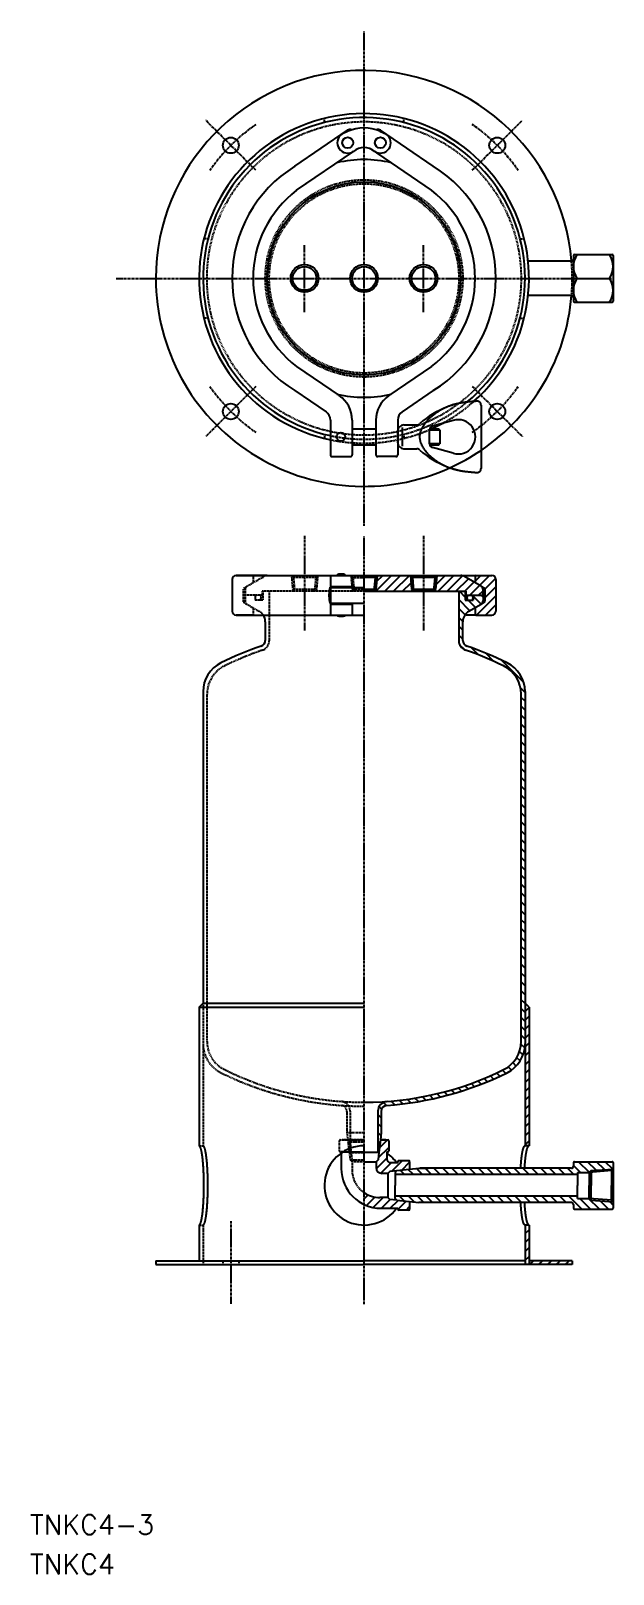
# Model space of a CAD drawing. Extents: x 248 to 542, y 18 to 798.
import ezdxf

# ---------------------------------------------------------------- set-up
doc = ezdxf.new("R2010")
doc.units = 0
doc.linetypes.add('CENTER', pattern=[2, 1.25, -0.25, 0.25, -0.25])
doc.linetypes.add('DASHED', pattern=[0.75, 0.5, -0.25])
doc.layers.get('0').update_dxf_attribs({"linetype": 'CONTINUOUS'})
doc.layers.add('CENTER', color=1, linetype='CENTER')
doc.styles.get("Standard").update_dxf_attribs({"font": 'txt.shx', "bigfont": 'bigfont.shx'})

msp = doc.modelspace()

# ---------------------------------------------------------------- texts
at = {"color": 7, "linetype": 'CONTINUOUS'}
for s, p in [('TNKC4-3', (248.04, 38.25)), ('TNKC4', (248.04, 18.25))]:
    msp.add_text(s, height=10, dxfattribs=at).set_placement(p)

# ---------------------------------------------------------------- blocks, each defined once
blk = doc.blocks.new('*X2')
at = {"color": 0, "linetype": 'CONTINUOUS'}
for p, q in [((530.15, 221.09), (524.72, 226.52)), ((533.53, 222.19), (529.21, 226.52)), ((537.71, 222.5), (533.7, 226.52)), ((541.9, 222.8), (538.19, 226.52)), ((432.48, 219.97), (432.11, 220.34)), ((436.97, 219.97), (434.75, 222.19)), ((441.46, 219.97), (438.82, 222.61)), ((445.95, 219.97), (442.88, 223.04)), ((450.44, 219.97), (447.24, 223.17)), ((454.93, 219.97), (451.73, 223.17)), ((459.42, 219.97), (456.22, 223.17)), ((463.91, 219.97), (460.71, 223.17)), ((468.4, 219.97), (465.2, 223.17)), ((472.89, 219.97), (469.69, 223.17)), ((477.38, 219.97), (474.18, 223.17)), ((481.87, 219.97), (478.67, 223.17)), ((486.36, 219.97), (483.16, 223.17)), ((490.85, 219.97), (487.65, 223.17)), ((495.34, 219.97), (492.14, 223.17)), ((499.83, 219.97), (496.63, 223.17)), ((504.32, 219.97), (501.12, 223.17)), ((508.81, 219.97), (505.61, 223.17)), ((513.3, 219.97), (510.1, 223.17)), ((517.79, 219.97), (514.59, 223.17)), ((522.28, 219.97), (519.08, 223.17)), ((525.69, 221.05), (522.11, 224.63)), ((436.84, 206.63), (434.4, 209.07)), ((441.86, 206.1), (438.89, 209.07)), ((446.58, 205.87), (443.38, 209.07)), ((451.07, 205.87), (447.87, 209.07)), ((455.56, 205.87), (452.36, 209.07)), ((460.05, 205.87), (456.85, 209.07)), ((464.54, 205.87), (461.34, 209.07)), ((469.03, 205.87), (465.83, 209.07)), ((473.52, 205.87), (470.32, 209.07)), ((478.01, 205.87), (474.81, 209.07)), ((482.5, 205.87), (479.3, 209.07)), ((486.99, 205.87), (483.79, 209.07)), ((491.48, 205.87), (488.28, 209.07)), ((495.97, 205.87), (492.77, 209.07)), ((500.46, 205.87), (497.26, 209.07)), ((504.95, 205.87), (501.75, 209.07)), ((509.44, 205.87), (506.24, 209.07)), ((513.93, 205.87), (510.73, 209.07)), ((518.42, 205.87), (515.22, 209.07)), ((526.26, 202.52), (519.71, 209.07)), ((530.75, 202.52), (525.29, 207.98)), ((535.24, 202.52), (529.78, 207.98)), ((539.73, 202.52), (535.56, 206.69)), ((542.11, 204.63), (540.4, 206.34))]:
    blk.add_line(p, q, dxfattribs=at)
blk = doc.blocks.new('*X3')
at = {"color": 0, "linetype": 'CONTINUOUS'}
for p, q in [((500, 174.52), (502, 176.52)), ((504.49, 174.52), (506.49, 176.52)), ((508.98, 174.52), (510.98, 176.52)), ((513.47, 174.52), (515.47, 176.52)), ((517.96, 174.52), (519.96, 176.52))]:
    blk.add_line(p, q, dxfattribs=at)
blk = doc.blocks.new('*X4')
at = {"color": 0, "linetype": 'CONTINUOUS'}
for p, q in [((497.7, 302.43), (499.7, 304.43)), ((497.7, 297.94), (499.7, 299.94)), ((497.7, 293.45), (499.7, 295.45)), ((497.7, 288.96), (499.7, 290.96)), ((497.7, 284.47), (499.7, 286.47)), ((497.7, 279.98), (499.7, 281.98)), ((497.7, 275.49), (499.7, 277.49)), ((497.7, 271), (499.7, 273)), ((497.7, 266.51), (499.7, 268.51)), ((497.7, 262.02), (499.7, 264.02)), ((497.7, 257.53), (499.7, 259.53)), ((497.7, 253.04), (499.7, 255.04)), ((497.7, 248.55), (499.7, 250.55)), ((497.7, 244.06), (499.7, 246.06)), ((497.7, 239.57), (499.7, 241.57)), ((497.7, 235.08), (499.7, 237.08)), ((497.7, 190.18), (499.7, 192.18)), ((497.7, 185.69), (499.7, 187.69)), ((497.7, 181.2), (499.7, 183.2)), ((497.7, 176.71), (499.7, 178.71))]:
    blk.add_line(p, q, dxfattribs=at)
blk = doc.blocks.new('*X5')
at = {"color": 0, "linetype": 'CONTINUOUS'}
for p, q in [((474.23, 482.45), (470.62, 486.06)), ((482, 479.16), (477.86, 483.3)), ((496.97, 468.68), (485.88, 479.77)), ((497.7, 463.46), (495.39, 465.78)), ((497.7, 458.97), (495.7, 460.97)), ((497.7, 454.48), (495.7, 456.48)), ((497.7, 449.99), (495.7, 451.99)), ((497.7, 445.5), (495.7, 447.5)), ((497.7, 441.01), (495.7, 443.01)), ((497.7, 436.52), (495.7, 438.52)), ((497.7, 432.03), (495.7, 434.03)), ((497.7, 427.54), (495.7, 429.54)), ((497.7, 423.05), (495.7, 425.05)), ((497.7, 418.56), (495.7, 420.56)), ((497.7, 414.07), (495.7, 416.07)), ((497.7, 409.58), (495.7, 411.58)), ((497.7, 405.09), (495.7, 407.09)), ((497.7, 400.6), (495.7, 402.6)), ((497.7, 396.11), (495.7, 398.11)), ((497.7, 391.62), (495.7, 393.62)), ((497.7, 387.13), (495.7, 389.13)), ((497.7, 382.64), (495.7, 384.64)), ((497.7, 378.15), (495.7, 380.15)), ((497.7, 373.66), (495.7, 375.66)), ((497.7, 369.17), (495.7, 371.17)), ((497.7, 364.68), (495.7, 366.68)), ((497.7, 360.19), (495.7, 362.19)), ((497.7, 355.7), (495.7, 357.7)), ((497.7, 351.21), (495.7, 353.21)), ((497.7, 346.72), (495.7, 348.72)), ((497.7, 342.23), (495.7, 344.23)), ((497.7, 337.74), (495.7, 339.74)), ((497.7, 333.25), (495.7, 335.25)), ((497.7, 328.76), (495.7, 330.76)), ((497.7, 324.27), (495.7, 326.27)), ((497.7, 319.78), (495.7, 321.78)), ((497.7, 315.29), (495.7, 317.29)), ((497.7, 310.8), (495.7, 312.8)), ((497.7, 306.31), (495.7, 308.31)), ((497.7, 301.82), (495.7, 303.82)), ((497.7, 297.33), (495.7, 299.33)), ((497.7, 292.84), (495.7, 294.84)), ((497.7, 288.35), (495.7, 290.35)), ((496.7, 280.37), (494.88, 282.19)), ((497.58, 283.98), (495.65, 285.91)), ((488, 271.11), (486.36, 272.75)), ((490.86, 272.74), (489.19, 274.41)), ((493.26, 274.83), (491.56, 276.53)), ((495.22, 277.36), (493.47, 279.11)), ((472.27, 264.39), (470.61, 266.05)), ((475.53, 265.62), (473.88, 267.27)), ((478.73, 266.91), (477.08, 268.56)), ((481.87, 268.26), (480.23, 269.9)), ((484.97, 269.65), (483.32, 271.3)), ((436.06, 255.7), (434.24, 257.51)), ((440.02, 256.23), (438.23, 258.01)), ((443.89, 256.84), (442.13, 258.6)), ((447.69, 257.54), (445.95, 259.28)), ((451.41, 258.31), (449.69, 260.03)), ((455.05, 259.16), (453.35, 260.86)), ((458.62, 260.07), (456.93, 261.76)), ((462.13, 261.06), (460.45, 262.74)), ((465.57, 262.11), (463.9, 263.78)), ((468.95, 263.22), (467.29, 264.88)), ((425.15, 248.65), (423.5, 250.3)), ((425.33, 252.96), (424.05, 254.24)), ((427.86, 254.91), (426.32, 256.46)), ((432.01, 255.26), (430.16, 257.11)), ((425.15, 244.16), (423.5, 245.81)), ((425, 239.82), (423.5, 241.32)), ((424.53, 235.79), (423.5, 236.83)), ((424.07, 231.77), (423.5, 232.34))]:
    blk.add_line(p, q, dxfattribs=at)
blk = doc.blocks.new('*X6')
at = {"color": 0, "linetype": 'CONTINUOUS'}
for p, q in [((467.5, 511.63), (464.61, 514.52)), ((469.92, 504.72), (464.3, 510.34)), ((472.77, 506.36), (469.01, 510.12)), ((475.61, 508.01), (471.5, 512.12)), ((476.5, 511.61), (475.59, 512.52)), ((467.45, 502.7), (464.3, 505.84)), ((466.3, 499.35), (464.3, 501.35)), ((466.3, 494.86), (464.3, 496.86)), ((466.3, 490.37), (464.3, 492.37)), ((467.1, 485.09), (464.81, 487.37))]:
    blk.add_line(p, q, dxfattribs=at)
blk = doc.blocks.new('*X7')
at = {"color": 0, "linetype": 'CONTINUOUS'}
for p, q in [((424.27, 233.49), (428.3, 237.52)), ((422.66, 222.89), (428, 228.24)), ((423.68, 228.41), (429, 233.73)), ((424.92, 220.66), (430.27, 226.02)), ((430.43, 221.69), (435.76, 227.02)), ((435.5, 222.27), (439.5, 226.27)), ((416.5, 207.76), (418.5, 209.76)), ((417.65, 204.42), (421.9, 208.67)), ((421.12, 203.4), (426.16, 208.44)), ((425.23, 203.02), (429.64, 207.43)), ((429.72, 203.02), (433.66, 206.96)), ((433.53, 202.34), (437.73, 206.53)), ((437.7, 202.02), (439.5, 203.82))]:
    blk.add_line(p, q, dxfattribs=at)
blk = doc.blocks.new('*X8')
at = {"color": 0, "linetype": 'CONTINUOUS'}
for p, q in [((422.42, 514.52), (430.42, 522.52)), ((422.85, 519.44), (425.93, 522.52)), ((426.91, 514.52), (434.91, 522.52)), ((431.4, 514.52), (439.4, 522.52)), ((452.71, 517.87), (457.36, 522.52)), ((453.85, 514.52), (461.85, 522.52)), ((458.34, 514.52), (466.2, 522.38)), ((472.5, 519.7), (475.32, 522.52)), ((474.8, 517.5), (479.81, 522.52)), ((435.89, 514.52), (440.2, 518.83)), ((440.38, 514.52), (440.94, 515.08)), ((462.83, 514.52), (469.1, 520.79)), ((467.32, 514.52), (471.95, 519.14)), ((469.81, 512.52), (474.8, 517.5)), ((474.3, 512.52), (476.5, 514.72)), ((477.45, 515.67), (482.91, 521.12)), ((477.5, 511.23), (483, 516.73)), ((473.28, 502.52), (483, 512.24)), ((477.77, 502.52), (483, 507.75))]:
    blk.add_line(p, q, dxfattribs=at)

# ---------------------------------------------------------------- linework, layer by layer
at = {"color": 3, "linetype": 'DASHED'}
for p, q in [((396.5, 751.21), (396.5, 753.28)), ((436.5, 751.21), (436.5, 753.28)), ((337.8, 692.52), (335.74, 692.52)), ((495.2, 692.52), (497.26, 692.52)), ((337.8, 652.52), (335.74, 652.52)), ((495.2, 652.52), (497.26, 652.52)), ((396.5, 593.82), (396.5, 591.76)), ((436.5, 593.82), (436.5, 591.76)), ((356, 516.23), (366.2, 522.11)), ((379.88, 522.52), (380.88, 521.52)), ((379.88, 522.52), (380.5, 515.52)), ((393.13, 522.52), (392.13, 521.52)), ((393.13, 522.52), (392.5, 515.52)), ((409.88, 522.52), (410.88, 521.52)), ((409.88, 522.52), (410.5, 515.52)), ((355.5, 515.36), (355.5, 509.67)), ((356.5, 515.36), (356.5, 509.67)), ((360.5, 522.02), (360.5, 518.83)), ((365.15, 514.52), (365.15, 512.52)), ((416.5, 514.52), (365.15, 514.52)), ((365.5, 514.52), (365.5, 510.12)), ((368.7, 514.52), (368.7, 489.57)), ((393.04, 521.52), (379.96, 521.52)), ((380.5, 515.52), (381.5, 514.52)), ((392.5, 515.52), (380.5, 515.52)), ((380.88, 521.52), (381.5, 514.52)), ((392.13, 521.52), (391.5, 514.52)), ((392.5, 515.52), (391.5, 514.52)), ((409.96, 521.52), (416.5, 521.52)), ((410.5, 515.52), (416.5, 515.52)), ((410.5, 515.52), (411.5, 514.52)), ((410.88, 521.52), (411.5, 514.52)), ((356, 508.81), (363.7, 504.36)), ((365.5, 512.52), (356.5, 512.52)), ((361.5, 512.52), (361.5, 510.12)), ((365.5, 510.12), (361.5, 510.12)), ((360.5, 506.21), (360.5, 503.02)), ((337.3, 287.21), (337.3, 462.65)), ((335.3, 306.52), (335.3, 234.52)), ((407.85, 251.93), (407.85, 241.17)), ((409.5, 251.96), (409.5, 237.52)), ((333.3, 234.52), (335.3, 234.52)), ((404, 237.02), (404, 232.02)), ((404.5, 237.52), (416.5, 237.52)), ((416.5, 237.52), (405.5, 237.52)), ((407.85, 241.17), (416.5, 241.17)), ((407.85, 241.17), (408.27, 237.52)), ((408.27, 237.52), (416.5, 237.52)), ((408.27, 237.52), (409, 231.17)), ((408.27, 237.52), (416.5, 237.52)), ((409.43, 236.52), (408.43, 237.52)), ((408.43, 237.52), (409.43, 227.52)), ((409.43, 236.52), (416.5, 236.52)), ((409.43, 236.52), (410.43, 226.52)), ((409.5, 237.52), (409.5, 231.17)), ((405.97, 231.52), (404.5, 231.52)), ((405, 230.88), (405, 231.52)), ((409, 231.17), (416.5, 231.17)), ((409.43, 227.52), (410.43, 226.52)), ((409.43, 227.52), (416.5, 227.52)), ((410.43, 226.52), (410.43, 222.44)), ((416.5, 226.52), (410.43, 226.52)), ((333.3, 194.52), (335.3, 194.52)), ((335.3, 194.52), (335.3, 174.52)), ((345.33, 176.52), (345.33, 174.52)), ((353.33, 176.52), (353.33, 174.52))]:
    msp.add_line(p, q, dxfattribs=at)
at = {"color": 7, "linetype": 'CONTINUOUS'}
for p, q in [((381.59, 729.12), (408.23, 747.36)), ((408.48, 746.84), (405.28, 745.35)), ((424.52, 746.84), (427.76, 745.32)), ((451.41, 729.12), (424.77, 747.36)), ((382.5, 717.02), (411.22, 736.68)), ((450.5, 717.02), (419.73, 738.08)), ((521.11, 681.17), (499.25, 681.17)), ((522.11, 684.02), (522.11, 682.17)), ((522.11, 682.17), (522.11, 662.87)), ((522.61, 684.52), (541.61, 684.52)), ((542.11, 684.02), (542.11, 661.02)), ((522.11, 665.98), (522.11, 672.52)), ((522.11, 665.98), (522.11, 672.52)), ((522.11, 665.98), (522.11, 672.52)), ((522.11, 672.52), (539.28, 672.52)), ((523.87, 672.52), (540.35, 672.52)), ((521.11, 663.87), (499.25, 663.87)), ((522.11, 662.87), (522.11, 661.02)), ((522.61, 660.52), (541.61, 660.52)), ((382.5, 628.02), (403.98, 613.32)), ((450.5, 628.02), (429.03, 613.32)), ((381.59, 615.92), (397.33, 605.14)), ((451.41, 615.92), (435.68, 605.14)), ((475.5, 608.52), (475.5, 576.52)), ((399.5, 601.02), (399.5, 583.52)), ((410.5, 600.94), (410.5, 583.52)), ((422.5, 600.94), (422.5, 583.52)), ((433.5, 601.02), (433.5, 583.52)), ((461.43, 600.74), (450.98, 597.92)), ((410.5, 596.52), (422.5, 596.52)), ((433.5, 589.52), (433.5, 595.52)), ((435.74, 597.3), (435.74, 587.74)), ((436.5, 598.52), (443.1, 598.52)), ((449.5, 589.05), (449.5, 595.99)), ((454.75, 595.97), (449.5, 595.97)), ((449.57, 596.52), (454.2, 596.52)), ((454.2, 596.52), (454.75, 595.97)), ((454.75, 595.97), (454.75, 589.07)), ((410.5, 588.52), (422.5, 588.52)), ((436.5, 586.52), (443.1, 586.52)), ((454.75, 589.07), (449.5, 589.07)), ((449.57, 588.52), (454.2, 588.52)), ((461.43, 584.29), (450.98, 587.12)), ((454.2, 588.52), (454.75, 589.07)), ((400.5, 582.52), (409.5, 582.52)), ((432.5, 582.52), (423.5, 582.52)), ((360, 522.52), (352, 522.52)), ((352, 522.52), (416.5, 522.52)), ((367.7, 522.52), (360, 522.52)), ((399.5, 522.52), (399.5, 517.02)), ((410.5, 522.52), (410.5, 517.02)), ((416.5, 522.52), (481, 522.52)), ((423.13, 522.52), (422.13, 521.52)), ((423.13, 522.52), (422.5, 515.52)), ((439.88, 522.52), (440.88, 521.52)), ((439.88, 522.52), (440.5, 515.52)), ((453.13, 522.52), (452.13, 521.52)), ((453.13, 522.52), (452.5, 515.52)), ((475.5, 517.09), (466.8, 522.11)), ((350, 520.52), (350, 504.52)), ((399.5, 517.02), (410.5, 517.02)), ((399.5, 516.52), (399.5, 508.52)), ((399.5, 516.52), (416.5, 516.52)), ((402.86, 517.02), (402.86, 516.52)), ((407.14, 517.02), (407.14, 516.52)), ((423.04, 521.52), (416.5, 521.52)), ((422.5, 515.52), (416.5, 515.52)), ((416.5, 514.52), (467.85, 514.52)), ((422.13, 521.52), (421.5, 514.52)), ((422.5, 515.52), (421.5, 514.52)), ((453.04, 521.52), (439.96, 521.52)), ((440.5, 515.52), (441.5, 514.52)), ((452.5, 515.52), (440.5, 515.52)), ((440.88, 521.52), (441.5, 514.52)), ((452.13, 521.52), (451.5, 514.52)), ((452.5, 515.52), (451.5, 514.52)), ((464.3, 514.52), (464.3, 489.57)), ((467.5, 514.52), (467.5, 510.12)), ((467.85, 514.52), (467.85, 512.52)), ((472.5, 522.02), (472.5, 518.83)), ((475.5, 517.09), (477, 516.23)), ((476.5, 512.52), (476.5, 515.36)), ((477.5, 515.36), (477.5, 509.67)), ((483, 520.52), (483, 504.52)), ((399.5, 508.52), (416.5, 508.52)), ((399.5, 508.02), (410.5, 508.02)), ((399.5, 508.02), (399.5, 502.52)), ((402.86, 508.52), (402.86, 508.02)), ((407.14, 508.52), (407.14, 508.02)), ((410.5, 508.02), (410.5, 502.52)), ((467.5, 512.52), (476.5, 512.52)), ((467.5, 510.12), (471.5, 510.12)), ((475.5, 507.94), (469.3, 504.36)), ((471.5, 512.52), (471.5, 510.12)), ((475.5, 507.94), (477, 508.81)), ((476.5, 512.52), (476.5, 509.67)), ((352, 502.52), (416.5, 502.52)), ((360, 502.52), (352, 502.52)), ((360, 502.52), (366.23, 502.52)), ((366.7, 499.16), (366.7, 489.69)), ((466.3, 489.69), (466.3, 499.16)), ((473, 502.52), (467.98, 502.52)), ((472.5, 506.21), (472.5, 503.02)), ((473, 502.52), (481, 502.52)), ((335.3, 463.87), (335.3, 306.52)), ((495.7, 287.21), (495.7, 462.65)), ((497.7, 463.87), (497.7, 285.99)), ((333.3, 304.52), (335.3, 306.52)), ((333.3, 304.52), (416.5, 304.52)), ((333.3, 304.52), (333.3, 234.52)), ((335.3, 306.52), (416.5, 306.52)), ((499.7, 304.52), (497.7, 306.52)), ((499.7, 304.52), (499.7, 234.52)), ((497.7, 285.99), (497.7, 234.52)), ((423.5, 251.96), (423.5, 237.52)), ((425.15, 251.93), (425.15, 241.17)), ((423.5, 237.52), (423.5, 231.17)), ((424.73, 237.52), (424, 231.17)), ((425.15, 241.17), (424.73, 237.52)), ((427.5, 237.52), (424.73, 237.52)), ((424.73, 237.52), (428.5, 237.52)), ((429, 237.02), (429, 232.02)), ((499.7, 234.52), (497.7, 234.52)), ((405, 230.88), (405, 223.02)), ((405.97, 231.52), (416.5, 231.52)), ((424, 231.17), (416.5, 231.17)), ((416.5, 226.52), (422.57, 226.52)), ((423.57, 227.52), (422.57, 226.52)), ((422.57, 226.52), (422.57, 223.59)), ((424, 231.17), (423.57, 227.52)), ((428, 231.52), (428.5, 231.52)), ((428, 231.52), (428, 228.02)), ((430, 226.02), (433.5, 226.02)), ((433.5, 226.52), (433.5, 226.02)), ((439, 227.02), (434, 227.02)), ((439.5, 226.52), (439.5, 222.69)), ((522.11, 226.02), (522.11, 224.17)), ((522.61, 226.52), (541.61, 226.52)), ((542.11, 226.02), (542.11, 203.02)), ((428.5, 220.59), (425.57, 220.59)), ((429.5, 221.59), (428.5, 220.59)), ((428.5, 220.59), (428.5, 208.44)), ((433.06, 221.98), (429.5, 221.59)), ((433.1, 222.02), (432.11, 221.05)), ((432.11, 221.05), (432.11, 214.52)), ((449.05, 219.97), (432.11, 219.97)), ((433.1, 222.02), (444.11, 223.17)), ((444.11, 223.17), (449.05, 223.17)), ((444.11, 223.17), (449.05, 223.17)), ((521.11, 223.17), (444.82, 223.17)), ((524.11, 219.97), (444.82, 219.97)), ((524.11, 221.05), (530.11, 221.05)), ((524.11, 221.05), (524.11, 214.52)), ((541.23, 222.02), (530.11, 221.05)), ((531.1, 222.02), (530.11, 221.05)), ((530.11, 221.05), (530.11, 214.52)), ((531.1, 222.02), (542.11, 222.82)), ((531.1, 222.02), (531.1, 214.52)), ((542.11, 222.82), (541.23, 222.02)), ((541.23, 222.02), (541.23, 214.52)), ((432.11, 207.98), (432.11, 214.52)), ((524.11, 207.98), (524.11, 214.52)), ((530.11, 207.98), (530.11, 214.52)), ((531.1, 207.02), (531.1, 214.52)), ((541.23, 207.02), (541.23, 214.52)), ((542.11, 207.98), (542.11, 214.52)), ((542.11, 207.98), (542.11, 214.52)), ((542.11, 207.98), (542.11, 214.52)), ((428.5, 208.44), (424.43, 208.44)), ((425, 203.02), (433.5, 203.02)), ((429.5, 207.44), (428.5, 208.44)), ((433.06, 207.05), (429.5, 207.44)), ((449.05, 209.07), (432.11, 209.07)), ((449.05, 209.07), (432.11, 209.07)), ((433.1, 207.02), (432.11, 207.98)), ((433.1, 207.02), (444.11, 205.87)), ((433.5, 203.02), (433.5, 202.52)), ((439.5, 206.35), (439.5, 202.52)), ((521.11, 205.87), (444.11, 205.87)), ((524.11, 209.07), (444.82, 209.07)), ((522.11, 204.87), (522.11, 203.02)), ((524.11, 207.98), (530.11, 207.98)), ((541.23, 207.02), (530.11, 207.98)), ((531.1, 207.02), (530.11, 207.98)), ((531.1, 207.02), (542.11, 206.22)), ((542.11, 206.22), (541.23, 207.02)), ((439, 202.02), (434, 202.02)), ((522.61, 202.52), (541.61, 202.52)), ((333.3, 194.52), (333.3, 176.52)), ((497.7, 194.52), (497.7, 174.52)), ((499.7, 194.52), (497.7, 194.52)), ((499.7, 194.52), (499.7, 174.52)), ((311.5, 176.52), (416.5, 176.52)), ((311.5, 176.52), (311.5, 174.52)), ((311.5, 174.52), (416.5, 174.52)), ((497.7, 176.52), (416.5, 176.52)), ((521.5, 174.52), (416.5, 174.52)), ((521.5, 176.52), (499.7, 176.52)), ((521.5, 176.52), (521.5, 174.52))]:
    msp.add_line(p, q, dxfattribs=at)
at = {"color": 7}
msp.add_polyline3d([(473.44, 610.52, 0), (473.12, 610.49, 0), (472.81, 610.47, 0), (472.5, 610.44, 0), (472.18, 610.42, 0), (471.87, 610.39, 0), (471.56, 610.37, 0), (471.24, 610.34, 0), (470.93, 610.31, 0), (470.62, 610.28, 0), (470.3, 610.25, 0), (469.99, 610.23, 0), (469.68, 610.19, 0), (469.36, 610.16, 0), (469.05, 610.13, 0), (468.73, 610.09, 0), (468.42, 610.06, 0), (468.11, 610.02, 0), (467.79, 609.98, 0), (467.48, 609.94, 0), (467.16, 609.9, 0), (466.85, 609.85, 0), (466.54, 609.8, 0), (466.22, 609.76, 0), (465.9, 609.71, 0), (465.59, 609.65, 0), (465.27, 609.6, 0), (464.96, 609.54, 0), (464.64, 609.48, 0), (464.33, 609.41, 0), (464.01, 609.35, 0), (463.7, 609.27, 0), (463.38, 609.2, 0), (463.06, 609.13, 0), (462.75, 609.05, 0), (462.43, 608.97, 0), (462.12, 608.88, 0), (461.8, 608.79, 0), (461.48, 608.7, 0), (461.16, 608.6, 0), (460.85, 608.5, 0), (460.53, 608.4, 0), (460.21, 608.29, 0), (459.89, 608.18, 0), (459.57, 608.06, 0), (459.25, 607.94, 0), (458.93, 607.82, 0), (458.61, 607.69, 0), (458.3, 607.55, 0), (457.98, 607.42, 0), (457.65, 607.27, 0), (457.33, 607.13, 0), (457.01, 606.97, 0), (456.69, 606.82, 0), (456.37, 606.66, 0), (456.06, 606.49, 0), (455.74, 606.32, 0), (455.42, 606.15, 0), (455.11, 605.97, 0), (454.79, 605.79, 0), (454.48, 605.6, 0), (454.17, 605.41, 0), (453.86, 605.22, 0), (453.55, 605.02, 0), (453.24, 604.82, 0), (452.94, 604.61, 0), (452.64, 604.41, 0), (452.34, 604.2, 0), (452.05, 603.98, 0), (451.75, 603.76, 0), (451.47, 603.54, 0), (451.18, 603.32, 0), (450.9, 603.09, 0), (450.62, 602.86, 0), (450.35, 602.63, 0), (450.08, 602.39, 0), (449.81, 602.15, 0), (449.55, 601.91, 0), (449.29, 601.66, 0), (449.04, 601.42, 0), (448.79, 601.17, 0), (448.55, 600.92, 0), (448.31, 600.66, 0), (448.08, 600.41, 0), (447.86, 600.15, 0), (447.64, 599.89, 0), (447.42, 599.63, 0), (447.21, 599.36, 0), (447.01, 599.1, 0), (446.82, 598.83, 0), (446.63, 598.56, 0), (446.45, 598.29, 0), (446.27, 598.02, 0), (446.1, 597.74, 0), (445.94, 597.47, 0), (445.79, 597.19, 0), (445.64, 596.91, 0), (445.51, 596.63, 0), (445.38, 596.35, 0), (445.26, 596.07, 0), (445.14, 595.79, 0), (445.04, 595.51, 0), (444.94, 595.22, 0), (444.86, 594.94, 0), (444.78, 594.65, 0), (444.71, 594.37, 0), (444.65, 594.08, 0), (444.6, 593.79, 0), (444.56, 593.51, 0), (444.53, 593.22, 0), (444.51, 592.93, 0), (444.5, 592.64, 0), (444.5, 592.36, 0), (444.51, 592.07, 0), (444.54, 591.78, 0), (444.57, 591.49, 0), (444.61, 591.21, 0), (444.66, 590.92, 0), (444.72, 590.63, 0), (444.79, 590.35, 0), (444.87, 590.06, 0), (444.96, 589.78, 0), (445.05, 589.49, 0), (445.16, 589.21, 0), (445.27, 588.93, 0), (445.39, 588.65, 0), (445.52, 588.37, 0), (445.66, 588.09, 0), (445.81, 587.81, 0), (445.96, 587.53, 0), (446.13, 587.26, 0), (446.29, 586.98, 0), (446.47, 586.71, 0), (446.65, 586.44, 0), (446.84, 586.17, 0), (447.04, 585.9, 0), (447.24, 585.63, 0), (447.45, 585.37, 0), (447.67, 585.11, 0), (447.89, 584.85, 0), (448.11, 584.59, 0), (448.35, 584.33, 0), (448.58, 584.08, 0), (448.82, 583.83, 0), (449.07, 583.58, 0), (449.33, 583.33, 0), (449.58, 583.09, 0), (449.85, 582.85, 0), (450.11, 582.61, 0), (450.38, 582.37, 0), (450.66, 582.14, 0), (450.94, 581.91, 0), (451.22, 581.68, 0), (451.5, 581.46, 0), (451.79, 581.24, 0), (452.08, 581.02, 0), (452.38, 580.8, 0), (452.68, 580.59, 0), (452.98, 580.39, 0), (453.28, 580.18, 0), (453.59, 579.98, 0), (453.89, 579.78, 0), (454.2, 579.59, 0), (454.51, 579.4, 0), (454.83, 579.22, 0), (455.14, 579.04, 0), (455.46, 578.86, 0), (455.77, 578.68, 0), (456.09, 578.52, 0), (456.41, 578.35, 0), (456.73, 578.19, 0), (457.05, 578.04, 0), (457.37, 577.88, 0), (457.69, 577.74, 0), (458, 577.6, 0), (458.32, 577.46, 0), (458.64, 577.33, 0), (458.96, 577.2, 0), (459.28, 577.07, 0), (459.6, 576.95, 0), (459.92, 576.84, 0), (460.24, 576.73, 0), (460.55, 576.62, 0), (460.87, 576.52, 0), (461.19, 576.42, 0), (461.5, 576.32, 0), (461.82, 576.23, 0), (462.14, 576.14, 0), (462.45, 576.06, 0), (462.77, 575.98, 0), (463.09, 575.9, 0), (463.4, 575.82, 0), (463.72, 575.75, 0), (464.04, 575.68, 0), (464.35, 575.61, 0), (464.67, 575.55, 0), (464.98, 575.49, 0), (465.3, 575.43, 0), (465.61, 575.38, 0), (465.93, 575.32, 0), (466.24, 575.27, 0), (466.56, 575.22, 0), (466.87, 575.18, 0), (467.19, 575.13, 0), (467.5, 575.09, 0), (467.81, 575.05, 0), (468.13, 575.01, 0), (468.44, 574.97, 0), (468.76, 574.94, 0), (469.07, 574.9, 0), (469.38, 574.87, 0), (469.7, 574.84, 0), (470.01, 574.81, 0), (470.32, 574.78, 0), (470.64, 574.75, 0), (470.95, 574.72, 0), (471.27, 574.69, 0), (471.58, 574.67, 0), (471.89, 574.64, 0), (472.21, 574.62, 0), (472.52, 574.59, 0), (472.83, 574.57, 0), (473.15, 574.54, 0), (473.46, 574.52, 0)], dxfattribs=at)
at = {"color": 7, "linetype": 'CONTINUOUS'}
for points in [[(407.14, 522.52, 0), (407.14, 522.53, 0), (407.14, 522.55, 0), (407.13, 522.57, 0), (407.13, 522.59, 0), (407.12, 522.61, 0), (407.12, 522.63, 0), (407.11, 522.64, 0), (407.1, 522.66, 0), (407.09, 522.68, 0), (407.07, 522.7, 0), (407.06, 522.72, 0), (407.05, 522.73, 0), (407.03, 522.75, 0), (407.01, 522.77, 0), (407, 522.78, 0), (406.98, 522.8, 0), (406.95, 522.82, 0), (406.93, 522.84, 0), (406.91, 522.85, 0), (406.89, 522.87, 0), (406.86, 522.88, 0), (406.83, 522.9, 0), (406.81, 522.92, 0), (406.78, 522.93, 0), (406.75, 522.95, 0), (406.72, 522.96, 0), (406.69, 522.98, 0), (406.65, 522.99, 0), (406.62, 523, 0), (406.58, 523.02, 0), (406.55, 523.03, 0), (406.51, 523.04, 0), (406.48, 523.06, 0), (406.44, 523.07, 0), (406.4, 523.08, 0), (406.36, 523.09, 0), (406.32, 523.11, 0), (406.27, 523.12, 0), (406.23, 523.13, 0), (406.19, 523.14, 0), (406.14, 523.15, 0), (406.1, 523.16, 0), (406.06, 523.17, 0), (406.01, 523.17, 0), (405.96, 523.18, 0), (405.92, 523.19, 0), (405.87, 523.2, 0), (405.82, 523.21, 0), (405.77, 523.21, 0), (405.72, 523.22, 0), (405.67, 523.23, 0), (405.62, 523.23, 0), (405.57, 523.24, 0), (405.52, 523.24, 0), (405.47, 523.25, 0), (405.42, 523.25, 0), (405.37, 523.25, 0), (405.31, 523.25, 0), (405.26, 523.26, 0), (405.21, 523.26, 0), (405.16, 523.26, 0), (405.11, 523.26, 0), (405.05, 523.26, 0), (405, 523.26, 0), (404.95, 523.26, 0), (404.9, 523.26, 0), (404.84, 523.26, 0), (404.79, 523.26, 0), (404.74, 523.26, 0), (404.69, 523.25, 0), (404.63, 523.25, 0), (404.58, 523.25, 0), (404.53, 523.25, 0), (404.48, 523.24, 0), (404.43, 523.24, 0), (404.38, 523.23, 0), (404.33, 523.23, 0), (404.28, 523.22, 0), (404.23, 523.21, 0), (404.18, 523.21, 0), (404.13, 523.2, 0), (404.09, 523.19, 0), (404.04, 523.18, 0), (403.99, 523.17, 0), (403.95, 523.17, 0), (403.9, 523.16, 0), (403.86, 523.15, 0), (403.81, 523.14, 0), (403.77, 523.13, 0), (403.73, 523.12, 0), (403.69, 523.11, 0), (403.64, 523.09, 0), (403.61, 523.08, 0), (403.56, 523.07, 0), (403.53, 523.06, 0), (403.49, 523.04, 0), (403.45, 523.03, 0), (403.42, 523.02, 0), (403.38, 523, 0), (403.35, 522.99, 0), (403.32, 522.98, 0), (403.28, 522.96, 0), (403.25, 522.95, 0), (403.22, 522.93, 0), (403.19, 522.92, 0), (403.17, 522.9, 0), (403.14, 522.88, 0), (403.12, 522.87, 0), (403.09, 522.85, 0), (403.07, 522.84, 0), (403.05, 522.82, 0), (403.03, 522.8, 0), (403.01, 522.78, 0), (402.99, 522.77, 0), (402.97, 522.75, 0), (402.95, 522.73, 0), (402.94, 522.72, 0), (402.93, 522.7, 0), (402.92, 522.68, 0), (402.9, 522.66, 0), (402.89, 522.64, 0), (402.89, 522.63, 0), (402.88, 522.61, 0), (402.87, 522.59, 0), (402.87, 522.57, 0), (402.87, 522.55, 0), (402.86, 522.53, 0), (402.86, 522.52, 0)], [(399.5, 516.52, 0), (399.48, 516.51, 0), (399.47, 516.51, 0), (399.45, 516.51, 0), (399.43, 516.5, 0), (399.42, 516.49, 0), (399.4, 516.47, 0), (399.38, 516.46, 0), (399.36, 516.44, 0), (399.35, 516.42, 0), (399.33, 516.4, 0), (399.31, 516.37, 0), (399.3, 516.34, 0), (399.28, 516.32, 0), (399.26, 516.28, 0), (399.25, 516.25, 0), (399.23, 516.21, 0), (399.22, 516.17, 0), (399.2, 516.13, 0), (399.19, 516.09, 0), (399.17, 516.04, 0), (399.16, 516, 0), (399.14, 515.95, 0), (399.13, 515.9, 0), (399.11, 515.84, 0), (399.1, 515.79, 0), (399.08, 515.73, 0), (399.07, 515.67, 0), (399.06, 515.61, 0), (399.04, 515.54, 0), (399.03, 515.48, 0), (399.02, 515.41, 0), (399, 515.35, 0), (398.99, 515.27, 0), (398.98, 515.2, 0), (398.97, 515.13, 0), (398.96, 515.05, 0), (398.95, 514.98, 0), (398.94, 514.9, 0), (398.93, 514.82, 0), (398.92, 514.74, 0), (398.91, 514.66, 0), (398.9, 514.57, 0), (398.89, 514.49, 0), (398.88, 514.4, 0), (398.88, 514.32, 0), (398.87, 514.23, 0), (398.86, 514.14, 0), (398.85, 514.05, 0), (398.85, 513.96, 0), (398.84, 513.86, 0), (398.84, 513.77, 0), (398.83, 513.68, 0), (398.83, 513.58, 0), (398.82, 513.49, 0), (398.82, 513.39, 0), (398.81, 513.3, 0), (398.81, 513.2, 0), (398.81, 513.1, 0), (398.81, 513.01, 0), (398.8, 512.91, 0), (398.8, 512.81, 0), (398.8, 512.71, 0), (398.8, 512.61, 0), (398.8, 512.52, 0), (398.8, 512.42, 0), (398.8, 512.32, 0), (398.8, 512.22, 0), (398.8, 512.12, 0), (398.81, 512.03, 0), (398.81, 511.93, 0), (398.81, 511.83, 0), (398.81, 511.74, 0), (398.82, 511.64, 0), (398.82, 511.55, 0), (398.83, 511.45, 0), (398.83, 511.36, 0), (398.84, 511.26, 0), (398.84, 511.17, 0), (398.85, 511.08, 0), (398.85, 510.99, 0), (398.86, 510.9, 0), (398.87, 510.81, 0), (398.88, 510.72, 0), (398.88, 510.63, 0), (398.89, 510.55, 0), (398.9, 510.46, 0), (398.91, 510.38, 0), (398.92, 510.29, 0), (398.93, 510.21, 0), (398.94, 510.13, 0), (398.95, 510.06, 0), (398.96, 509.98, 0), (398.97, 509.9, 0), (398.98, 509.83, 0), (398.99, 509.76, 0), (399, 509.69, 0), (399.02, 509.62, 0), (399.03, 509.55, 0), (399.04, 509.49, 0), (399.06, 509.42, 0), (399.07, 509.36, 0), (399.08, 509.3, 0), (399.1, 509.25, 0), (399.11, 509.19, 0), (399.13, 509.14, 0), (399.14, 509.09, 0), (399.16, 509.04, 0), (399.17, 508.99, 0), (399.19, 508.94, 0), (399.2, 508.9, 0), (399.22, 508.86, 0), (399.23, 508.82, 0), (399.25, 508.79, 0), (399.26, 508.75, 0), (399.28, 508.72, 0), (399.3, 508.69, 0), (399.31, 508.66, 0), (399.33, 508.64, 0), (399.35, 508.61, 0), (399.36, 508.59, 0), (399.38, 508.57, 0), (399.4, 508.56, 0), (399.42, 508.55, 0), (399.43, 508.54, 0), (399.45, 508.53, 0), (399.47, 508.52, 0), (399.48, 508.52, 0), (399.5, 508.52, 0)], [(407.14, 502.52, 0), (407.14, 502.5, 0), (407.14, 502.48, 0), (407.13, 502.46, 0), (407.13, 502.44, 0), (407.12, 502.43, 0), (407.12, 502.41, 0), (407.11, 502.39, 0), (407.1, 502.37, 0), (407.09, 502.35, 0), (407.07, 502.33, 0), (407.06, 502.32, 0), (407.05, 502.3, 0), (407.03, 502.28, 0), (407.01, 502.26, 0), (407, 502.25, 0), (406.98, 502.23, 0), (406.95, 502.21, 0), (406.93, 502.2, 0), (406.91, 502.18, 0), (406.89, 502.16, 0), (406.86, 502.15, 0), (406.83, 502.13, 0), (406.81, 502.12, 0), (406.78, 502.1, 0), (406.75, 502.09, 0), (406.72, 502.07, 0), (406.69, 502.06, 0), (406.65, 502.04, 0), (406.62, 502.03, 0), (406.58, 502.01, 0), (406.55, 502, 0), (406.51, 501.99, 0), (406.48, 501.98, 0), (406.44, 501.96, 0), (406.4, 501.95, 0), (406.36, 501.94, 0), (406.32, 501.93, 0), (406.27, 501.92, 0), (406.23, 501.91, 0), (406.19, 501.9, 0), (406.14, 501.89, 0), (406.1, 501.88, 0), (406.06, 501.87, 0), (406.01, 501.86, 0), (405.96, 501.85, 0), (405.92, 501.84, 0), (405.87, 501.83, 0), (405.82, 501.83, 0), (405.77, 501.82, 0), (405.72, 501.81, 0), (405.67, 501.81, 0), (405.62, 501.8, 0), (405.57, 501.8, 0), (405.52, 501.79, 0), (405.47, 501.79, 0), (405.42, 501.78, 0), (405.37, 501.78, 0), (405.31, 501.78, 0), (405.26, 501.77, 0), (405.21, 501.77, 0), (405.16, 501.77, 0), (405.11, 501.77, 0), (405.05, 501.77, 0), (405, 501.77, 0), (404.95, 501.77, 0), (404.9, 501.77, 0), (404.84, 501.77, 0), (404.79, 501.77, 0), (404.74, 501.77, 0), (404.69, 501.78, 0), (404.63, 501.78, 0), (404.58, 501.78, 0), (404.53, 501.79, 0), (404.48, 501.79, 0), (404.43, 501.8, 0), (404.38, 501.8, 0), (404.33, 501.81, 0), (404.28, 501.81, 0), (404.23, 501.82, 0), (404.18, 501.83, 0), (404.13, 501.83, 0), (404.09, 501.84, 0), (404.04, 501.85, 0), (403.99, 501.86, 0), (403.95, 501.87, 0), (403.9, 501.88, 0), (403.86, 501.89, 0), (403.81, 501.9, 0), (403.77, 501.91, 0), (403.73, 501.92, 0), (403.69, 501.93, 0), (403.64, 501.94, 0), (403.61, 501.95, 0), (403.56, 501.96, 0), (403.53, 501.98, 0), (403.49, 501.99, 0), (403.45, 502, 0), (403.42, 502.01, 0), (403.38, 502.03, 0), (403.35, 502.04, 0), (403.32, 502.06, 0), (403.28, 502.07, 0), (403.25, 502.09, 0), (403.22, 502.1, 0), (403.19, 502.12, 0), (403.17, 502.13, 0), (403.14, 502.15, 0), (403.12, 502.16, 0), (403.09, 502.18, 0), (403.07, 502.2, 0), (403.05, 502.21, 0), (403.03, 502.23, 0), (403.01, 502.25, 0), (402.99, 502.26, 0), (402.97, 502.28, 0), (402.95, 502.3, 0), (402.94, 502.32, 0), (402.93, 502.33, 0), (402.92, 502.35, 0), (402.9, 502.37, 0), (402.89, 502.39, 0), (402.89, 502.41, 0), (402.88, 502.43, 0), (402.87, 502.44, 0), (402.87, 502.46, 0), (402.87, 502.48, 0), (402.86, 502.5, 0), (402.86, 502.52, 0)], [(333.3, 194.52, 0), (333.36, 194.52, 0), (333.42, 194.54, 0), (333.48, 194.57, 0), (333.54, 194.61, 0), (333.6, 194.67, 0), (333.66, 194.73, 0), (333.72, 194.81, 0), (333.78, 194.9, 0), (333.83, 195, 0), (333.89, 195.12, 0), (333.95, 195.24, 0), (334.01, 195.38, 0), (334.07, 195.53, 0), (334.12, 195.69, 0), (334.18, 195.86, 0), (334.23, 196.04, 0), (334.29, 196.23, 0), (334.34, 196.44, 0), (334.4, 196.65, 0), (334.45, 196.88, 0), (334.5, 197.12, 0), (334.56, 197.36, 0), (334.61, 197.62, 0), (334.66, 197.89, 0), (334.71, 198.16, 0), (334.75, 198.45, 0), (334.8, 198.75, 0), (334.85, 199.06, 0), (334.89, 199.37, 0), (334.94, 199.7, 0), (334.98, 200.03, 0), (335.03, 200.37, 0), (335.07, 200.73, 0), (335.11, 201.09, 0), (335.15, 201.45, 0), (335.19, 201.83, 0), (335.22, 202.21, 0), (335.26, 202.6, 0), (335.3, 203, 0), (335.33, 203.41, 0), (335.36, 203.82, 0), (335.39, 204.23, 0), (335.42, 204.66, 0), (335.45, 205.09, 0), (335.48, 205.52, 0), (335.51, 205.97, 0), (335.53, 206.41, 0), (335.56, 206.86, 0), (335.58, 207.32, 0), (335.6, 207.78, 0), (335.62, 208.24, 0), (335.63, 208.71, 0), (335.65, 209.18, 0), (335.67, 209.66, 0), (335.68, 210.13, 0), (335.69, 210.62, 0), (335.7, 211.1, 0), (335.71, 211.58, 0), (335.72, 212.07, 0), (335.73, 212.56, 0), (335.73, 213.04, 0), (335.74, 213.53, 0), (335.74, 214.03, 0), (335.74, 214.52, 0), (335.74, 215.01, 0), (335.74, 215.5, 0), (335.73, 215.99, 0), (335.73, 216.48, 0), (335.72, 216.97, 0), (335.71, 217.45, 0), (335.7, 217.94, 0), (335.69, 218.42, 0), (335.68, 218.9, 0), (335.67, 219.38, 0), (335.65, 219.85, 0), (335.63, 220.32, 0), (335.62, 220.79, 0), (335.6, 221.25, 0), (335.58, 221.71, 0), (335.56, 222.17, 0), (335.53, 222.62, 0), (335.51, 223.07, 0), (335.48, 223.51, 0), (335.45, 223.94, 0), (335.42, 224.37, 0), (335.39, 224.8, 0), (335.36, 225.22, 0), (335.33, 225.63, 0), (335.3, 226.03, 0), (335.26, 226.43, 0), (335.22, 226.82, 0), (335.19, 227.2, 0), (335.15, 227.58, 0), (335.11, 227.95, 0), (335.07, 228.31, 0), (335.03, 228.66, 0), (334.98, 229, 0), (334.94, 229.34, 0), (334.89, 229.66, 0), (334.85, 229.98, 0), (334.8, 230.28, 0), (334.75, 230.58, 0), (334.71, 230.87, 0), (334.66, 231.15, 0), (334.61, 231.41, 0), (334.56, 231.67, 0), (334.5, 231.92, 0), (334.45, 232.16, 0), (334.4, 232.38, 0), (334.34, 232.6, 0), (334.29, 232.8, 0), (334.23, 232.99, 0), (334.18, 233.18, 0), (334.12, 233.35, 0), (334.07, 233.51, 0), (334.01, 233.66, 0), (333.95, 233.79, 0), (333.89, 233.92, 0), (333.83, 234.03, 0), (333.78, 234.13, 0), (333.72, 234.22, 0), (333.66, 234.3, 0), (333.6, 234.37, 0), (333.54, 234.42, 0), (333.48, 234.46, 0), (333.42, 234.49, 0), (333.36, 234.51, 0), (333.3, 234.52, 0)], [(495.5, 223.17, 0), (495.51, 223.32, 0), (495.52, 223.48, 0), (495.53, 223.64, 0), (495.54, 223.79, 0), (495.55, 223.95, 0), (495.56, 224.1, 0), (495.57, 224.26, 0), (495.58, 224.41, 0), (495.59, 224.56, 0), (495.6, 224.71, 0), (495.61, 224.87, 0), (495.62, 225.01, 0), (495.64, 225.16, 0), (495.65, 225.31, 0), (495.66, 225.46, 0), (495.67, 225.61, 0), (495.68, 225.75, 0), (495.69, 225.9, 0), (495.71, 226.04, 0), (495.72, 226.18, 0), (495.73, 226.32, 0), (495.75, 226.47, 0), (495.76, 226.61, 0), (495.77, 226.75, 0), (495.78, 226.88, 0), (495.8, 227.02, 0), (495.81, 227.16, 0), (495.82, 227.29, 0), (495.84, 227.43, 0), (495.85, 227.56, 0), (495.87, 227.69, 0), (495.88, 227.83, 0), (495.89, 227.96, 0), (495.91, 228.09, 0), (495.92, 228.22, 0), (495.94, 228.34, 0), (495.95, 228.47, 0), (495.97, 228.59, 0), (495.98, 228.72, 0), (496, 228.84, 0), (496.01, 228.96, 0), (496.03, 229.08, 0), (496.05, 229.2, 0), (496.06, 229.32, 0), (496.08, 229.44, 0), (496.09, 229.56, 0), (496.11, 229.67, 0), (496.12, 229.78, 0), (496.14, 229.9, 0), (496.16, 230.01, 0), (496.18, 230.12, 0), (496.19, 230.23, 0), (496.21, 230.34, 0), (496.23, 230.44, 0), (496.24, 230.55, 0), (496.26, 230.65, 0), (496.28, 230.76, 0), (496.29, 230.86, 0), (496.31, 230.96, 0), (496.33, 231.06, 0), (496.35, 231.16, 0), (496.37, 231.25, 0), (496.38, 231.35, 0), (496.4, 231.44, 0), (496.42, 231.54, 0), (496.44, 231.63, 0), (496.46, 231.72, 0), (496.48, 231.81, 0), (496.49, 231.89, 0), (496.51, 231.98, 0), (496.53, 232.06, 0), (496.55, 232.15, 0), (496.57, 232.23, 0), (496.59, 232.31, 0), (496.61, 232.39, 0), (496.63, 232.47, 0), (496.64, 232.55, 0), (496.66, 232.62, 0), (496.68, 232.69, 0), (496.7, 232.77, 0), (496.72, 232.84, 0), (496.74, 232.91, 0), (496.76, 232.98, 0), (496.78, 233.04, 0), (496.8, 233.11, 0), (496.82, 233.17, 0), (496.84, 233.24, 0), (496.86, 233.3, 0), (496.88, 233.36, 0), (496.9, 233.41, 0), (496.92, 233.47, 0), (496.94, 233.53, 0), (496.96, 233.58, 0), (496.98, 233.63, 0), (497, 233.68, 0), (497.02, 233.73, 0), (497.05, 233.78, 0), (497.07, 233.83, 0), (497.09, 233.87, 0), (497.11, 233.92, 0), (497.13, 233.96, 0), (497.15, 234, 0), (497.17, 234.04, 0), (497.19, 234.07, 0), (497.21, 234.11, 0), (497.23, 234.15, 0), (497.25, 234.18, 0), (497.27, 234.21, 0), (497.3, 234.24, 0), (497.32, 234.27, 0), (497.34, 234.29, 0), (497.36, 234.32, 0), (497.38, 234.34, 0), (497.4, 234.37, 0), (497.42, 234.39, 0), (497.44, 234.41, 0), (497.47, 234.42, 0), (497.49, 234.44, 0), (497.51, 234.45, 0), (497.53, 234.47, 0), (497.55, 234.48, 0), (497.57, 234.49, 0), (497.59, 234.5, 0), (497.62, 234.5, 0), (497.64, 234.51, 0), (497.66, 234.51, 0), (497.68, 234.52, 0), (497.7, 234.52, 0)], [(497.5, 223.17, 0), (497.51, 223.32, 0), (497.52, 223.48, 0), (497.53, 223.64, 0), (497.54, 223.79, 0), (497.55, 223.95, 0), (497.56, 224.1, 0), (497.57, 224.26, 0), (497.58, 224.41, 0), (497.59, 224.56, 0), (497.6, 224.71, 0), (497.61, 224.87, 0), (497.62, 225.01, 0), (497.64, 225.16, 0), (497.65, 225.31, 0), (497.66, 225.46, 0), (497.67, 225.61, 0), (497.68, 225.75, 0), (497.69, 225.9, 0), (497.71, 226.04, 0), (497.72, 226.18, 0), (497.73, 226.32, 0), (497.75, 226.47, 0), (497.76, 226.61, 0), (497.77, 226.75, 0), (497.78, 226.88, 0), (497.8, 227.02, 0), (497.81, 227.16, 0), (497.82, 227.29, 0), (497.84, 227.43, 0), (497.85, 227.56, 0), (497.87, 227.69, 0), (497.88, 227.83, 0), (497.89, 227.96, 0), (497.91, 228.09, 0), (497.92, 228.22, 0), (497.94, 228.34, 0), (497.95, 228.47, 0), (497.97, 228.59, 0), (497.98, 228.72, 0), (498, 228.84, 0), (498.01, 228.96, 0), (498.03, 229.08, 0), (498.05, 229.2, 0), (498.06, 229.32, 0), (498.08, 229.44, 0), (498.09, 229.56, 0), (498.11, 229.67, 0), (498.12, 229.78, 0), (498.14, 229.9, 0), (498.16, 230.01, 0), (498.17, 230.12, 0), (498.19, 230.23, 0), (498.21, 230.34, 0), (498.23, 230.44, 0), (498.24, 230.55, 0), (498.26, 230.65, 0), (498.28, 230.76, 0), (498.29, 230.86, 0), (498.31, 230.96, 0), (498.33, 231.06, 0), (498.35, 231.16, 0), (498.36, 231.25, 0), (498.38, 231.35, 0), (498.4, 231.44, 0), (498.42, 231.54, 0), (498.44, 231.63, 0), (498.46, 231.72, 0), (498.48, 231.81, 0), (498.49, 231.89, 0), (498.51, 231.98, 0), (498.53, 232.06, 0), (498.55, 232.15, 0), (498.57, 232.23, 0), (498.59, 232.31, 0), (498.61, 232.39, 0), (498.63, 232.47, 0), (498.64, 232.55, 0), (498.66, 232.62, 0), (498.68, 232.69, 0), (498.7, 232.77, 0), (498.72, 232.84, 0), (498.74, 232.91, 0), (498.76, 232.98, 0), (498.78, 233.04, 0), (498.8, 233.11, 0), (498.82, 233.17, 0), (498.84, 233.24, 0), (498.86, 233.3, 0), (498.88, 233.36, 0), (498.9, 233.41, 0), (498.92, 233.47, 0), (498.94, 233.53, 0), (498.96, 233.58, 0), (498.98, 233.63, 0), (499, 233.68, 0), (499.02, 233.73, 0), (499.05, 233.78, 0), (499.07, 233.83, 0), (499.09, 233.87, 0), (499.11, 233.92, 0), (499.13, 233.96, 0), (499.15, 234, 0), (499.17, 234.04, 0), (499.19, 234.07, 0), (499.21, 234.11, 0), (499.23, 234.15, 0), (499.25, 234.18, 0), (499.27, 234.21, 0), (499.3, 234.24, 0), (499.32, 234.27, 0), (499.34, 234.29, 0), (499.36, 234.32, 0), (499.38, 234.34, 0), (499.4, 234.37, 0), (499.42, 234.39, 0), (499.44, 234.41, 0), (499.47, 234.42, 0), (499.49, 234.44, 0), (499.51, 234.45, 0), (499.53, 234.47, 0), (499.55, 234.48, 0), (499.57, 234.49, 0), (499.59, 234.5, 0), (499.62, 234.5, 0), (499.64, 234.51, 0), (499.66, 234.51, 0), (499.68, 234.52, 0), (499.7, 234.52, 0)], [(497.7, 194.52, 0), (497.68, 194.52, 0), (497.66, 194.52, 0), (497.64, 194.52, 0), (497.62, 194.53, 0), (497.59, 194.54, 0), (497.57, 194.54, 0), (497.55, 194.55, 0), (497.53, 194.57, 0), (497.51, 194.58, 0), (497.49, 194.59, 0), (497.47, 194.61, 0), (497.44, 194.63, 0), (497.42, 194.65, 0), (497.4, 194.67, 0), (497.38, 194.69, 0), (497.36, 194.71, 0), (497.34, 194.74, 0), (497.32, 194.77, 0), (497.3, 194.79, 0), (497.27, 194.82, 0), (497.25, 194.85, 0), (497.23, 194.89, 0), (497.21, 194.92, 0), (497.19, 194.96, 0), (497.17, 195, 0), (497.15, 195.03, 0), (497.13, 195.08, 0), (497.11, 195.12, 0), (497.09, 195.16, 0), (497.07, 195.21, 0), (497.05, 195.25, 0), (497.02, 195.3, 0), (497, 195.35, 0), (496.98, 195.4, 0), (496.96, 195.45, 0), (496.94, 195.51, 0), (496.92, 195.56, 0), (496.9, 195.62, 0), (496.88, 195.68, 0), (496.86, 195.74, 0), (496.84, 195.8, 0), (496.82, 195.86, 0), (496.8, 195.92, 0), (496.78, 195.99, 0), (496.76, 196.06, 0), (496.74, 196.12, 0), (496.72, 196.19, 0), (496.7, 196.27, 0), (496.68, 196.34, 0), (496.66, 196.41, 0), (496.64, 196.49, 0), (496.63, 196.56, 0), (496.61, 196.64, 0), (496.59, 196.72, 0), (496.57, 196.8, 0), (496.55, 196.88, 0), (496.53, 196.97, 0), (496.51, 197.05, 0), (496.49, 197.14, 0), (496.48, 197.23, 0), (496.46, 197.32, 0), (496.44, 197.41, 0), (496.42, 197.5, 0), (496.4, 197.59, 0), (496.38, 197.68, 0), (496.37, 197.78, 0), (496.35, 197.88, 0), (496.33, 197.97, 0), (496.31, 198.07, 0), (496.29, 198.17, 0), (496.28, 198.28, 0), (496.26, 198.38, 0), (496.24, 198.48, 0), (496.23, 198.59, 0), (496.21, 198.7, 0), (496.19, 198.8, 0), (496.18, 198.91, 0), (496.16, 199.02, 0), (496.14, 199.13, 0), (496.12, 199.25, 0), (496.11, 199.36, 0), (496.09, 199.48, 0), (496.08, 199.59, 0), (496.06, 199.71, 0), (496.05, 199.83, 0), (496.03, 199.95, 0), (496.01, 200.07, 0), (496, 200.19, 0), (495.98, 200.31, 0), (495.97, 200.44, 0), (495.95, 200.56, 0), (495.94, 200.69, 0), (495.92, 200.82, 0), (495.91, 200.95, 0), (495.89, 201.08, 0), (495.88, 201.21, 0), (495.87, 201.34, 0), (495.85, 201.47, 0), (495.84, 201.6, 0), (495.82, 201.74, 0), (495.81, 201.88, 0), (495.8, 202.01, 0), (495.78, 202.15, 0), (495.77, 202.29, 0), (495.76, 202.43, 0), (495.75, 202.57, 0), (495.73, 202.71, 0), (495.72, 202.85, 0), (495.71, 202.99, 0), (495.69, 203.14, 0), (495.68, 203.28, 0), (495.67, 203.43, 0), (495.66, 203.57, 0), (495.65, 203.72, 0), (495.64, 203.87, 0), (495.62, 204.02, 0), (495.61, 204.17, 0), (495.6, 204.32, 0), (495.59, 204.47, 0), (495.58, 204.62, 0), (495.57, 204.78, 0), (495.56, 204.93, 0), (495.55, 205.08, 0), (495.54, 205.24, 0), (495.53, 205.4, 0), (495.52, 205.55, 0), (495.51, 205.71, 0), (495.5, 205.87, 0)], [(499.7, 194.52, 0), (499.68, 194.52, 0), (499.66, 194.52, 0), (499.64, 194.52, 0), (499.62, 194.53, 0), (499.59, 194.54, 0), (499.57, 194.54, 0), (499.55, 194.55, 0), (499.53, 194.57, 0), (499.51, 194.58, 0), (499.49, 194.59, 0), (499.47, 194.61, 0), (499.44, 194.63, 0), (499.42, 194.65, 0), (499.4, 194.67, 0), (499.38, 194.69, 0), (499.36, 194.71, 0), (499.34, 194.74, 0), (499.32, 194.77, 0), (499.3, 194.79, 0), (499.27, 194.82, 0), (499.25, 194.85, 0), (499.23, 194.89, 0), (499.21, 194.92, 0), (499.19, 194.96, 0), (499.17, 195, 0), (499.15, 195.03, 0), (499.13, 195.08, 0), (499.11, 195.12, 0), (499.09, 195.16, 0), (499.07, 195.21, 0), (499.05, 195.25, 0), (499.02, 195.3, 0), (499, 195.35, 0), (498.98, 195.4, 0), (498.96, 195.45, 0), (498.94, 195.51, 0), (498.92, 195.56, 0), (498.9, 195.62, 0), (498.88, 195.68, 0), (498.86, 195.74, 0), (498.84, 195.8, 0), (498.82, 195.86, 0), (498.8, 195.92, 0), (498.78, 195.99, 0), (498.76, 196.06, 0), (498.74, 196.12, 0), (498.72, 196.19, 0), (498.7, 196.27, 0), (498.68, 196.34, 0), (498.66, 196.41, 0), (498.64, 196.49, 0), (498.63, 196.56, 0), (498.61, 196.64, 0), (498.59, 196.72, 0), (498.57, 196.8, 0), (498.55, 196.88, 0), (498.53, 196.97, 0), (498.51, 197.05, 0), (498.49, 197.14, 0), (498.48, 197.23, 0), (498.46, 197.32, 0), (498.44, 197.41, 0), (498.42, 197.5, 0), (498.4, 197.59, 0), (498.38, 197.68, 0), (498.36, 197.78, 0), (498.35, 197.88, 0), (498.33, 197.97, 0), (498.31, 198.07, 0), (498.29, 198.17, 0), (498.28, 198.28, 0), (498.26, 198.38, 0), (498.24, 198.48, 0), (498.23, 198.59, 0), (498.21, 198.7, 0), (498.19, 198.8, 0), (498.17, 198.91, 0), (498.16, 199.02, 0), (498.14, 199.13, 0), (498.12, 199.25, 0), (498.11, 199.36, 0), (498.09, 199.48, 0), (498.08, 199.59, 0), (498.06, 199.71, 0), (498.05, 199.83, 0), (498.03, 199.95, 0), (498.01, 200.07, 0), (498, 200.19, 0), (497.98, 200.31, 0), (497.97, 200.44, 0), (497.95, 200.56, 0), (497.94, 200.69, 0), (497.92, 200.82, 0), (497.91, 200.95, 0), (497.89, 201.08, 0), (497.88, 201.21, 0), (497.87, 201.34, 0), (497.85, 201.47, 0), (497.84, 201.6, 0), (497.82, 201.74, 0), (497.81, 201.88, 0), (497.8, 202.01, 0), (497.78, 202.15, 0), (497.77, 202.29, 0), (497.76, 202.43, 0), (497.75, 202.57, 0), (497.73, 202.71, 0), (497.72, 202.85, 0), (497.71, 202.99, 0), (497.69, 203.14, 0), (497.68, 203.28, 0), (497.67, 203.43, 0), (497.66, 203.57, 0), (497.65, 203.72, 0), (497.64, 203.87, 0), (497.62, 204.02, 0), (497.61, 204.17, 0), (497.6, 204.32, 0), (497.59, 204.47, 0), (497.58, 204.62, 0), (497.57, 204.78, 0), (497.56, 204.93, 0), (497.55, 205.08, 0), (497.54, 205.24, 0), (497.53, 205.4, 0), (497.52, 205.55, 0), (497.51, 205.71, 0), (497.5, 205.87, 0)]]:
    msp.add_polyline3d(points, dxfattribs=at)
at = {"color": 3, "linetype": 'DASHED'}
msp.add_polyline3d([(335.3, 194.52, 0), (335.36, 194.52, 0), (335.42, 194.54, 0), (335.48, 194.57, 0), (335.54, 194.61, 0), (335.6, 194.67, 0), (335.66, 194.73, 0), (335.72, 194.81, 0), (335.78, 194.9, 0), (335.83, 195, 0), (335.89, 195.12, 0), (335.95, 195.24, 0), (336.01, 195.38, 0), (336.07, 195.53, 0), (336.12, 195.69, 0), (336.18, 195.86, 0), (336.23, 196.04, 0), (336.29, 196.23, 0), (336.34, 196.44, 0), (336.4, 196.65, 0), (336.45, 196.88, 0), (336.5, 197.12, 0), (336.56, 197.36, 0), (336.61, 197.62, 0), (336.66, 197.89, 0), (336.71, 198.16, 0), (336.75, 198.45, 0), (336.8, 198.75, 0), (336.85, 199.06, 0), (336.89, 199.37, 0), (336.94, 199.7, 0), (336.98, 200.03, 0), (337.03, 200.37, 0), (337.07, 200.73, 0), (337.11, 201.09, 0), (337.15, 201.45, 0), (337.19, 201.83, 0), (337.22, 202.21, 0), (337.26, 202.6, 0), (337.3, 203, 0), (337.33, 203.41, 0), (337.36, 203.82, 0), (337.39, 204.23, 0), (337.42, 204.66, 0), (337.45, 205.09, 0), (337.48, 205.52, 0), (337.51, 205.97, 0), (337.53, 206.41, 0), (337.56, 206.86, 0), (337.58, 207.32, 0), (337.6, 207.78, 0), (337.62, 208.24, 0), (337.63, 208.71, 0), (337.65, 209.18, 0), (337.67, 209.66, 0), (337.68, 210.13, 0), (337.69, 210.62, 0), (337.7, 211.1, 0), (337.71, 211.58, 0), (337.72, 212.07, 0), (337.73, 212.56, 0), (337.73, 213.04, 0), (337.74, 213.53, 0), (337.74, 214.03, 0), (337.74, 214.52, 0), (337.74, 215.01, 0), (337.74, 215.5, 0), (337.73, 215.99, 0), (337.73, 216.48, 0), (337.72, 216.97, 0), (337.71, 217.45, 0), (337.7, 217.94, 0), (337.69, 218.42, 0), (337.68, 218.9, 0), (337.67, 219.38, 0), (337.65, 219.85, 0), (337.63, 220.32, 0), (337.62, 220.79, 0), (337.6, 221.25, 0), (337.58, 221.71, 0), (337.56, 222.17, 0), (337.53, 222.62, 0), (337.51, 223.07, 0), (337.48, 223.51, 0), (337.45, 223.94, 0), (337.42, 224.37, 0), (337.39, 224.8, 0), (337.36, 225.22, 0), (337.33, 225.63, 0), (337.3, 226.03, 0), (337.26, 226.43, 0), (337.22, 226.82, 0), (337.19, 227.2, 0), (337.15, 227.58, 0), (337.11, 227.95, 0), (337.07, 228.31, 0), (337.03, 228.66, 0), (336.98, 229, 0), (336.94, 229.34, 0), (336.89, 229.66, 0), (336.85, 229.98, 0), (336.8, 230.28, 0), (336.75, 230.58, 0), (336.71, 230.87, 0), (336.66, 231.15, 0), (336.61, 231.41, 0), (336.56, 231.67, 0), (336.5, 231.92, 0), (336.45, 232.16, 0), (336.4, 232.38, 0), (336.34, 232.6, 0), (336.29, 232.8, 0), (336.23, 232.99, 0), (336.18, 233.18, 0), (336.12, 233.35, 0), (336.07, 233.51, 0), (336.01, 233.66, 0), (335.95, 233.79, 0), (335.89, 233.92, 0), (335.83, 234.03, 0), (335.78, 234.13, 0), (335.72, 234.22, 0), (335.66, 234.3, 0), (335.6, 234.37, 0), (335.54, 234.42, 0), (335.48, 234.46, 0), (335.42, 234.49, 0), (335.36, 234.51, 0), (335.3, 234.52, 0)], dxfattribs=at)
for radius in [79.2, 49.8, 47.8]:
    msp.add_circle((416.5, 672.52), radius, dxfattribs=at)
at = {"color": 7, "linetype": 'CONTINUOUS'}
for centre, radius in [((349.33, 739.69), 4), ((408.25, 741.02), 2.75), ((424.75, 741.02), 2.75), ((483.68, 739.69), 4), ((416.5, 672.52), 48.8), ((386.5, 672.52), 7), ((386.5, 672.52), 6), ((416.5, 672.52), 7), ((416.5, 672.52), 6), ((446.5, 672.52), 7), ((446.5, 672.52), 6), ((349.33, 605.34), 4), ((483.68, 605.34), 4), ((404.75, 592.52), 2.14)]:
    msp.add_circle(centre, radius, dxfattribs=at)
for centre, radius, start, end in [((416.5, 672.52), 105, 4.7258, 180), ((416.5, 672.52), 83.2, 311.76507, 258.2099), ((416.5, 672.52), 81.2, 309.80693, 257.91517), ((416.5, 728.52), 20, 66.35171, 113.64829), ((408.25, 741.02), 5.25, 124.4, 304.4), ((409.36, 745.71), 2, 67.3335, 124.4), ((424.75, 741.02), 5.25, 235.6, 55.6), ((423.64, 745.71), 2, 55.6, 112.6665), ((416.5, 672.52), 60, 76.83979, 103.16021), ((416.51, 730.36), 8.24, 50.13777, 129.92411), ((416.5, 672.52), 66.5, 121.66671, 238.33329), ((416.5, 672.52), 66.5, 301.66671, 58.33329), ((416.5, 672.52), 56, 127.37859, 232.62141), ((416.5, 672.52), 56, 121.1349, 121.42141), ((416.5, 672.52), 56, 307.37859, 52.62141), ((521.11, 682.17), 1, 270, 0), ((533.18, 678.52), 11.07, 147.18826, 212.81174), ((522.61, 684.02), 0.5, 90, 180), ((531.04, 678.52), 11.07, 327.18826, 32.81174), ((541.61, 684.02), 0.5, 0, 90), ((416.5, 672.52), 105, 180, 294.36936), ((533.18, 666.52), 11.07, 147.18826, 212.81174), ((531.04, 666.52), 11.07, 327.18826, 32.81174), ((416.5, 672.52), 105, 304.18763, 355.2742), ((521.11, 662.87), 1, 0, 90), ((522.61, 661.02), 0.5, 180, 270), ((522.61, 661.02), 0.5, 180, 270), ((541.61, 661.02), 0.5, 270, 0), ((416.5, 672.52), 56, 238.57859, 238.67738), ((416.5, 672.52), 60, 256.83979, 283.16021), ((395.5, 600.94), 15, 0, 55.6), ((437.5, 600.94), 15, 124.4, 180), ((474.37, 565.69), 44.83, 91.16481, 131.50575), ((473.5, 608.52), 2, 0, 91.16481), ((394.5, 601.02), 5, 0, 55.6), ((438.5, 601.02), 5, 124.4, 180), ((464.03, 592.52), 8.63, 252.43674, 107.56326), ((436.5, 595.52), 3, 90, 180), ((443.1, 600.52), 2, 270, 321.38161), ((451.5, 595.99), 2, 105.13735, 180), ((416.5, 672.52), 83.2, 294.01182, 298.29704), ((436.5, 589.52), 3, 180, 270), ((443.1, 584.52), 2, 38.61839, 90), ((474.37, 619.34), 44.83, 228.49425, 268.83519), ((451.5, 589.05), 2, 180, 254.86265), ((416.5, 672.52), 105, 294.36936, 304.18763), ((400.5, 583.52), 1, 180, 270), ((409.5, 583.52), 1, 270, 0), ((423.5, 583.52), 1, 180, 270), ((432.5, 583.52), 1, 270, 0), ((473.5, 576.52), 2, 268.83519, 360), ((352, 520.52), 2, 90, 180), ((465.3, 519.52), 3, 60, 90), ((473, 522.02), 0.5, 90, 180), ((481, 520.52), 2, 0, 90), ((474.5, 515.36), 2, 0, 60), ((476.5, 515.36), 1, 0, 60), ((469.95, 511.32), 1.55, 129.26803, 230.73197), ((469.95, 511.32), 1.55, 309.26803, 50.73197), ((474.5, 509.67), 2, 300, 0), ((476.5, 509.67), 1, 300, 0), ((352, 504.52), 2, 180, 270), ((360.7, 499.16), 6, 0, 33.97601), ((472.3, 499.16), 6, 120, 180), ((473, 503.02), 0.5, 180, 270), ((481, 504.52), 2, 270, 0), ((416.5, 332.94), 162.4, 108.61613, 116.3878), ((363.7, 489.69), 3, 288.61613, 0), ((469.3, 489.57), 5, 180, 251.14747), ((469.3, 489.69), 3, 180, 251.38387), ((416.5, 334.94), 158.4, 63.6122, 71.14747), ((416.5, 332.94), 162.4, 63.6122, 71.38387), ((351.54, 463.87), 16.24, 116.3878, 180), ((479.86, 462.65), 15.84, 0, 63.6122), ((481.46, 463.87), 16.24, 0, 63.6122), ((479.86, 287.21), 15.84, 296.3878, 0), ((481.46, 285.99), 16.24, 296.3878, 0), ((416.5, 414.92), 158.4, 270, 296.3878), ((416.5, 416.92), 162.4, 274.03899, 296.3878), ((428.5, 251.96), 5, 94.21156, 180), ((428.15, 251.93), 3, 94.03899, 180), ((416.5, 214.52), 20, 90, 324.90037), ((428.5, 237.02), 0.5, 0, 90), ((416.5, 214.52), 20, 35.09963, 54.90037), ((430, 228.02), 2, 180, 270), ((428.5, 232.02), 0.5, 270, 0), ((434, 226.52), 0.5, 90, 180), ((439, 226.52), 0.5, 0, 90), ((522.61, 226.02), 0.5, 90, 180), ((541.61, 226.02), 0.5, 0, 90), ((425, 223.02), 20, 180, 270), ((425.57, 223.59), 3, 180, 270), ((521.11, 224.17), 1, 270, 0), ((424.43, 222.44), 14, 235.51746, 270), ((521.11, 204.87), 1, 0, 90), ((522.61, 203.02), 0.5, 180, 270), ((541.61, 203.02), 0.5, 270, 0), ((434, 202.52), 0.5, 180, 270), ((439, 202.52), 0.5, 270, 0)]:
    msp.add_arc(centre, radius, start, end, dxfattribs=at)
at = {"color": 3, "linetype": 'DASHED'}
for centre, radius, start, end in [((416.5, 672.52), 105, 355.2742, 4.7258), ((416.5, 672.52), 81.2, 257.91517, 309.80693), ((416.5, 672.52), 83.2, 298.29704, 311.76507), ((416.5, 672.52), 83.2, 258.2099, 294.01182), ((360, 522.02), 0.5, 0, 90), ((367.7, 519.52), 3, 90, 120), ((356.5, 515.36), 1, 120, 180), ((358.5, 515.36), 2, 120, 180), ((356.5, 509.67), 1, 180, 240), ((358.5, 509.67), 2, 180, 240), ((363.05, 511.32), 1.55, 129.26803, 230.73197), ((363.05, 511.32), 1.55, 309.26803, 50.73197), ((360, 503.02), 0.5, 270, 0), ((360.7, 499.16), 6, 33.97601, 60), ((416.5, 334.94), 158.4, 108.85253, 116.3878), ((363.7, 489.57), 5, 288.85253, 0), ((353.14, 462.65), 15.84, 116.3878, 180), ((351.54, 285.99), 16.24, 180, 243.6122), ((353.14, 287.21), 15.84, 180, 243.6122), ((416.5, 414.92), 158.4, 243.6122, 270), ((416.5, 416.92), 162.4, 243.6122, 270), ((404.5, 251.96), 5, 0, 85.78844), ((404.85, 251.93), 3, 0, 85.96101), ((404.5, 237.02), 0.5, 90, 180), ((404.5, 232.02), 0.5, 180, 270), ((424.43, 222.44), 14, 180, 235.51746)]:
    msp.add_arc(centre, radius, start, end, dxfattribs=at)
at = {"layer": 'CENTER', "color": 1, "linetype": 'CENTER'}
for p, q in [((416.5, 547.52), (416.5, 797.52)), ((361.9, 727.12), (336.75, 752.26)), ((471.1, 727.12), (496.25, 752.26)), ((386.5, 655.52), (386.5, 689.52)), ((446.5, 655.52), (446.5, 689.52)), ((291.5, 672.52), (541.5, 672.52)), ((361.9, 617.91), (336.75, 592.77)), ((471.1, 617.91), (496.25, 592.77)), ((386.5, 542.52), (386.5, 494.52)), ((416.5, 154.52), (416.5, 542.52)), ((446.5, 542.52), (446.5, 494.52)), ((349.33, 196.52), (349.33, 154.52))]:
    msp.add_line(p, q, dxfattribs=at)
for start, end in [(125.02777, 144.97223), (35.02777, 54.97223), (215.02777, 234.97223), (305.02777, 324.97223)]:
    msp.add_arc((416.5, 672.52), 95, start, end, dxfattribs=at)

# ---------------------------------------------------------------- block references
at = {"color": 7, "linetype": 'CONTINUOUS'}
for name in ['*X8', '*X6', '*X5', '*X4', '*X7', '*X2', '*X3']:
    msp.add_blockref(name, (0, 0), dxfattribs=at)

msp.set_redraw_order([(e.dxf.handle, doc.entitydb.next_handle()) for e in msp.query("TEXT MTEXT ATTDEF DIMENSION ARC_DIMENSION")])  # texts and dimensions are drawn at this point

doc.saveas('drawing.dxf')
